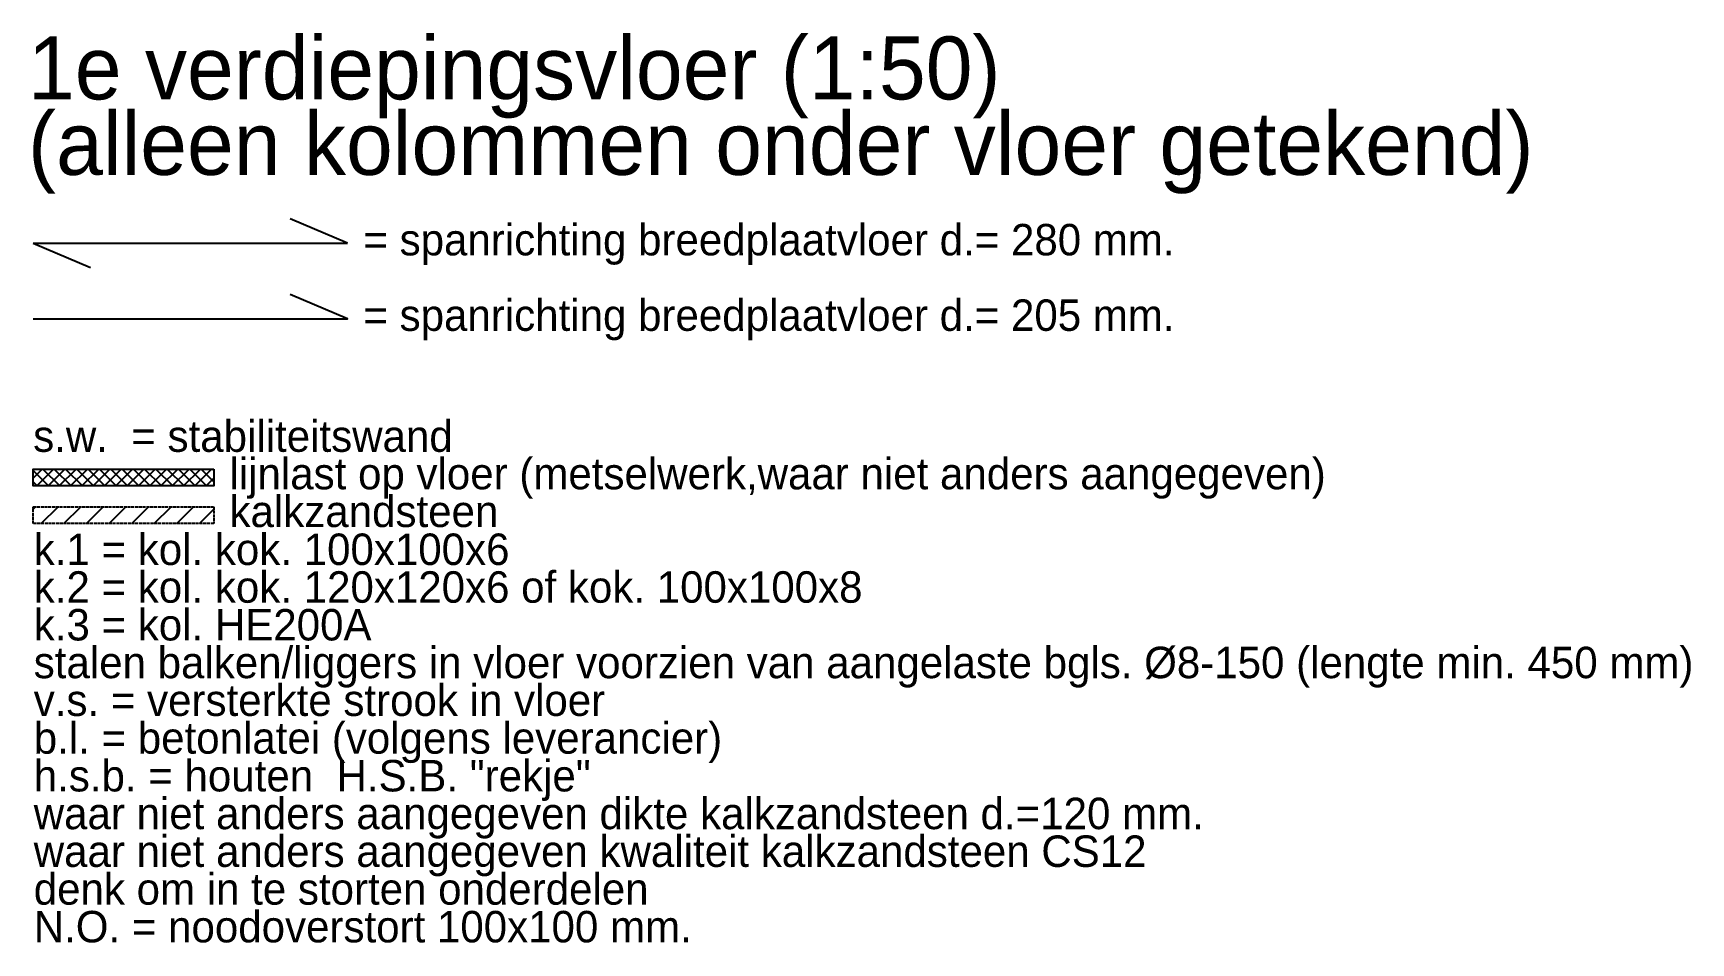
# Model space of a CAD drawing. Header units: millimetres. Extents: x -109306 to 269542, y -22401 to 197206.
# Drawn here: x -55786 to -49197, y 76224 to 79840 of the extents above; entities that cross this region are included whole.
import ezdxf
from ezdxf.enums import TextEntityAlignment as Align

# ---------------------------------------------------------------- set-up
doc = ezdxf.new("R2010")
doc.units = ezdxf.units.MM
doc.linetypes.add('DASH', pattern=[15, 12, -3])
for name, color, linetype in [('13', 7, 'Continuous'), ('HATCH', 9, 'Continuous'), ('T25', 2, 'Continuous'), ('T50', 4, 'Continuous')]:
    doc.layers.add(name, color=color, linetype=linetype)
doc.layers.add('Vports', color=254, linetype='Continuous', plot=False)
doc.styles.get("Standard").update_dxf_attribs({"font": ''})
doc.styles.get('Standard').set_extended_font_data('Century Gothic')

msp = doc.modelspace()

# ---------------------------------------------------------------- texts
at = {"layer": 'T25'}
for s, p in [('= spanrichting breedplaatvloer d.= 280 mm.', (-54473, 78956.3)), ('= spanrichting breedplaatvloer d.= 205 mm.', (-54473, 78656.3)), ('lijnlast op vloer (metselwerk,waar niet anders aangegeven) ', (-55005.2, 78026.6)), ('kalkzandsteen', (-55005.2, 77876.6))]:
    msp.add_text(s, height=125, dxfattribs=at).set_placement(p)
for s, p in [('s.w.  = stabiliteitswand', (-55785.6, 78138)), ('k.1 = kol. kok. 100x100x6', (-55783.3, 77688.3)), ('k.2 = kol. kok. 120x120x6 of kok. 100x100x8', (-55783.3, 77538.3)), ('k.3 = kol. HE200A', (-55783.3, 77388.3)), ('stalen balken/liggers in vloer voorzien van aangelaste bgls. %%C8-150 (lengte min. 450 mm)', (-55783.3, 77238.3)), ('v.s. = versterkte strook in vloer', (-55783.3, 77088.3)), ('b.l. = betonlatei (volgens leverancier)', (-55783.3, 76938.3)), ('h.s.b. = houten  H.S.B. "rekje"', (-55783.3, 76788.3)), ('waar niet anders aangegeven dikte kalkzandsteen d.=120 mm.', (-55783.3, 76638.3)), ('waar niet anders aangegeven kwaliteit kalkzandsteen CS12', (-55783.3, 76488.3)), ('denk om in te storten onderdelen', (-55783.3, 76338.3)), ('N.O. = noodoverstort 100x100 mm.', (-55783.3, 76188.3))]:
    msp.add_text(s, height=125, dxfattribs=at).set_placement(p, align=Align.BOTTOM_LEFT)
at = {"layer": 'T50'}
for s, p in [('1e verdiepingsvloer (1:50)', (-55805.9, 79576.3)), ('(alleen kolommen onder vloer getekend)', (-55805.9, 79276.3))]:
    msp.add_text(s, height=250, dxfattribs=at).set_placement(p)

# ---------------------------------------------------------------- blocks, each defined once
blk = doc.blocks.new('spanr')
for p, q in [((12.5, 0), (7.94, 1.93)), ((-12.5, 0), (-7.94, -1.93)), ((-12.5, 0), (12.5, 0))]:
    blk.add_line(p, q)
blk = doc.blocks.new('A$C2E8A081B')
at = {"layer": '13'}
blk.add_lwpolyline([(-1250, 0), (1250, 0), (794, 193)], dxfattribs=at)

# ---------------------------------------------------------------- hatches: boundary and pattern name
at = {"layer": 'HATCH'}
h = msp.add_hatch(dxfattribs=at)
h.set_pattern_fill('ANSI37', color=256, scale=10, angle=90, style=0)
h.set_pattern_definition([(135, (-96742.993, 156101.954), (-22.45064, -22.45064), []), (225, (-96742.993, 156101.954), (22.45064, -22.45064), [])])
h.paths.add_polyline_path([(-55067.8, 78040.2), (-55067.8, 78106.9), (-55785.6, 78106.9), (-55785.6, 78040.2)])
h = msp.add_hatch(dxfattribs=at)
h.set_pattern_fill('ANSI31', color=256, scale=20)
h.set_pattern_definition([(45, (8490.19, -33969.175), (-44.90128, 44.90128), [])])
h.paths.add_polyline_path([(-55067.8, 77890.2), (-55067.8, 77956.9), (-55785.6, 77956.9), (-55785.6, 77890.2)])

# ---------------------------------------------------------------- linework, layer by layer
at = {"layer": '13'}
msp.add_lwpolyline([(-55785.6, 78704.8), (-54535.6, 78704.8), (-54763.8, 78801.1)], dxfattribs=at)
at = {"layer": '13', "linetype": 'DASH'}
msp.add_lwpolyline([(-55067.8, 77956.9), (-55067.8, 77890.2), (-55785.6, 77890.2), (-55785.6, 77956.9)], close=True, dxfattribs=at)
at = {"layer": 'Vports'}
msp.add_lwpolyline([(-55067.8, 78106.9), (-55067.8, 78040.2), (-55785.6, 78040.2), (-55785.6, 78106.9)], close=True, dxfattribs=at)

# ---------------------------------------------------------------- block references
at = {"layer": '13'}
for name, p, xscale, yscale, zscale in [('spanr', (-55160.6, 79004.8), 50, 50, 50), ('A$C2E8A081B', (-55160.6, 78704.8), 0.5, 0.5, 0.5)]:
    msp.add_blockref(name, p, dxfattribs=dict(at, xscale=xscale, yscale=yscale, zscale=zscale))

msp.set_redraw_order([(e.dxf.handle, doc.entitydb.next_handle()) for e in msp.query("TEXT MTEXT ATTDEF DIMENSION ARC_DIMENSION")])  # texts and dimensions are drawn at this point

doc.saveas('drawing.dxf')
